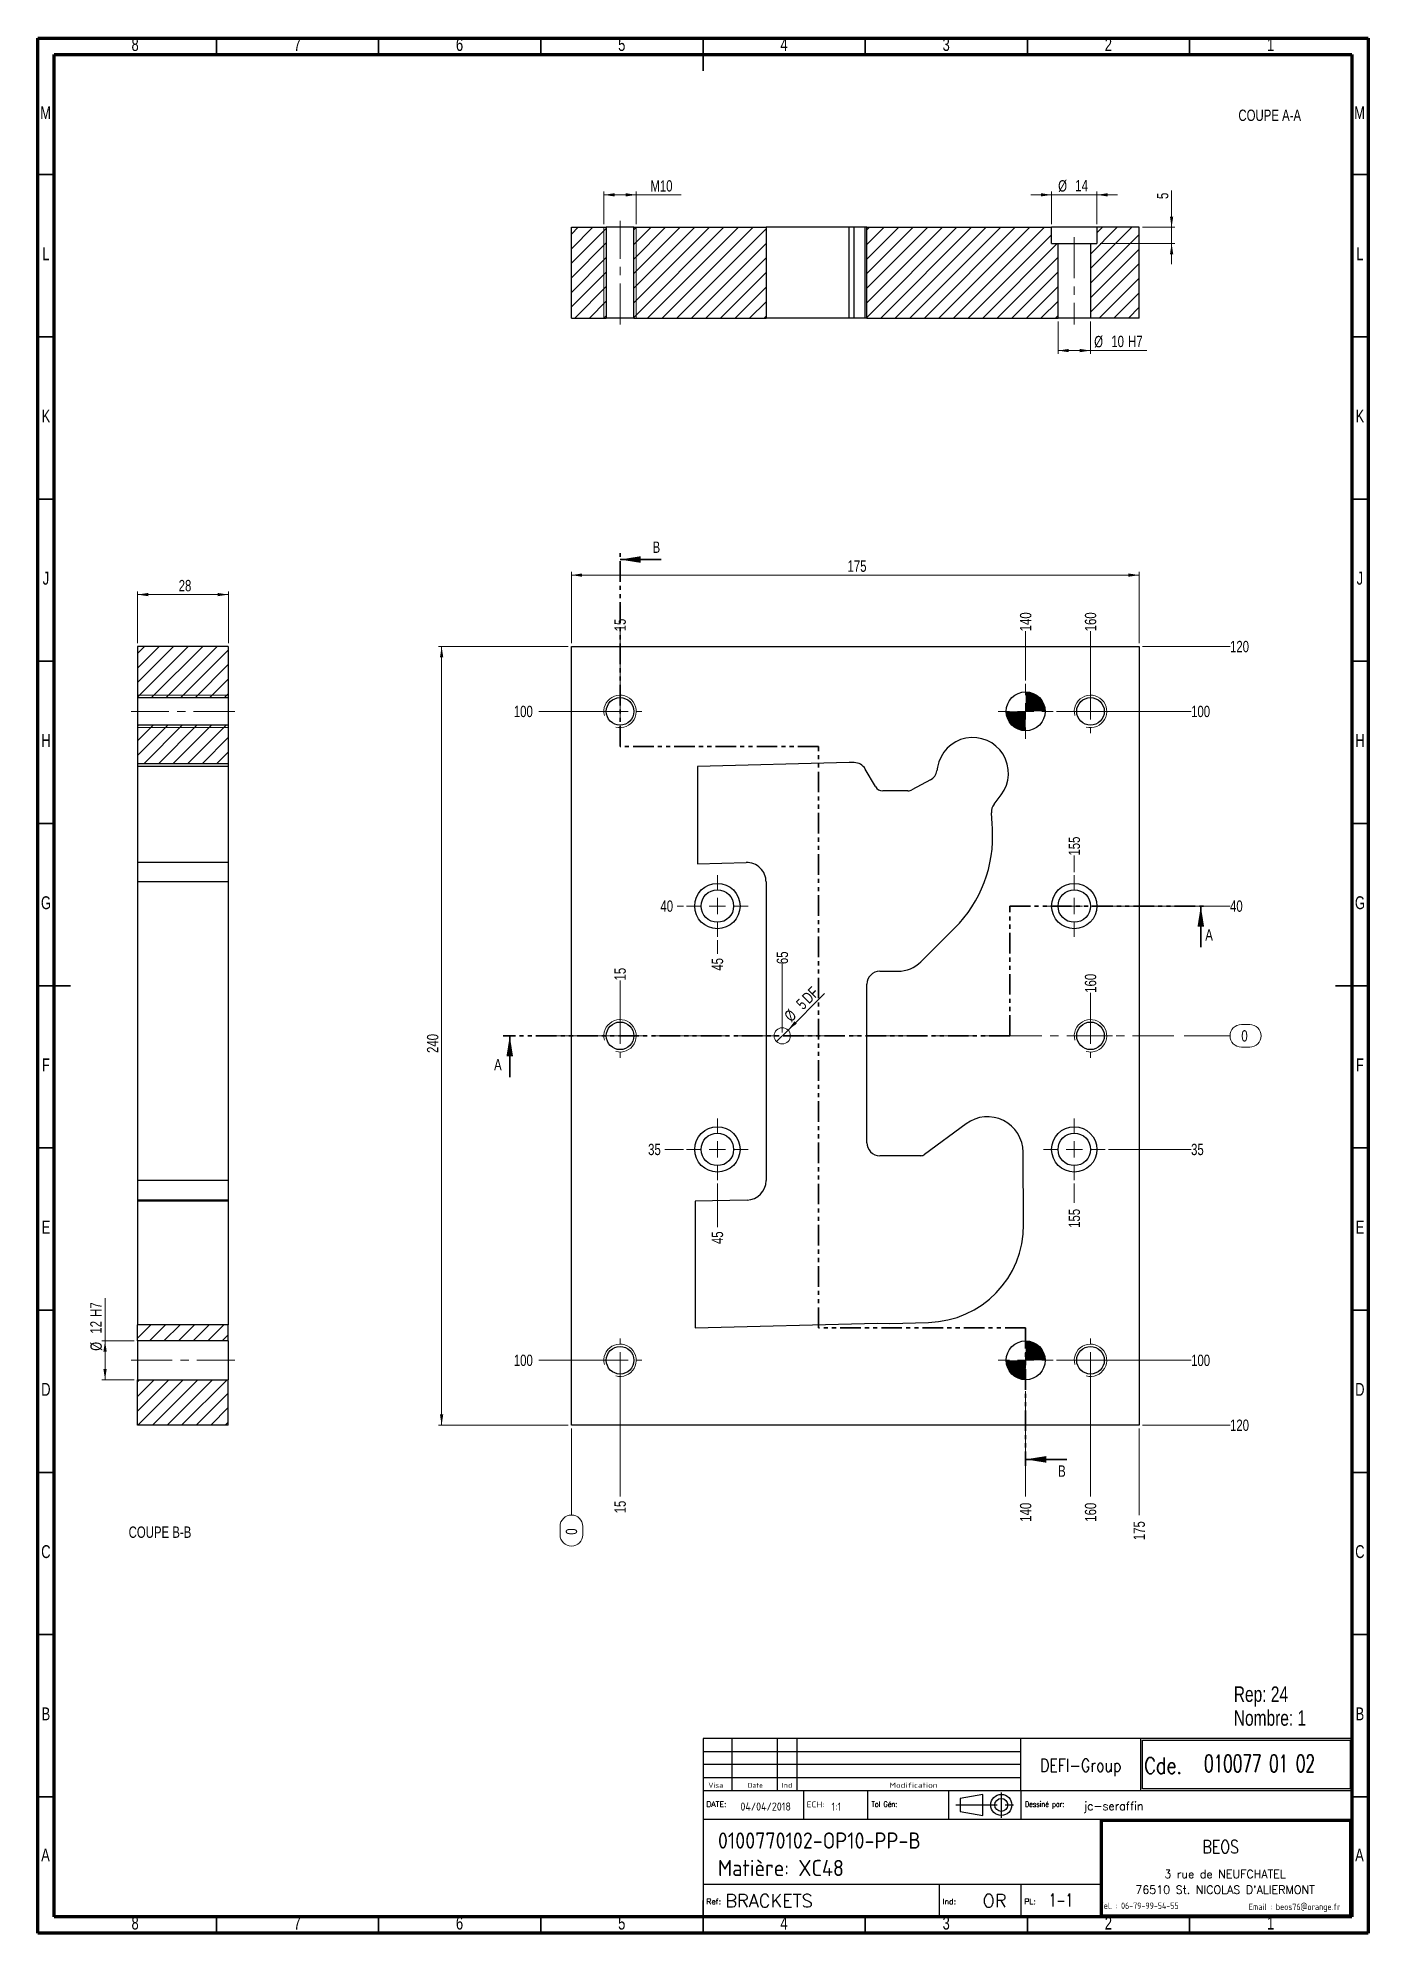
# Model space of a CAD drawing. Header units: millimetres. Extents: x 5 to 415, y 5 to 589.
import ezdxf

# ---------------------------------------------------------------- set-up
doc = ezdxf.new("R2010")
doc.units = ezdxf.units.MM
doc.linetypes.add('CENTERX2', pattern=[20.32, 12.7, -2.54, 2.54, -2.54])
doc.linetypes.add('PHANTOM', pattern=[12.7, 6.35, -1.27, 1.27, -1.27, 1.27, -1.27])
doc.layers.add('DIMENSIONS', color=176, linetype='Continuous')
doc.styles.add('SLDTEXTSTYLE0', font='TXT', dxfattribs={"width": 0.75})
doc.styles.add('SLDTEXTSTYLE1', font='ISOCP')
doc.styles.add('SLDTEXTSTYLE10', font='ISOCP', dxfattribs={"width": 1.147311})
doc.styles.add('SLDTEXTSTYLE11', font='ISOCP', dxfattribs={"width": 1.385904})
doc.styles.add('SLDTEXTSTYLE12', font='ISOCP', dxfattribs={"width": 1.246461})
doc.styles.add('SLDTEXTSTYLE13', font='ROMAND')
doc.styles.add('SLDTEXTSTYLE2', font='ROMANT', dxfattribs={"width": 0.8})
doc.styles.add('SLDTEXTSTYLE3', font='ISOCP', dxfattribs={"width": 0.8})
doc.styles.add('SLDTEXTSTYLE4', font='ROMANS', dxfattribs={"width": 0.8})
doc.styles.add('SLDTEXTSTYLE5', font='ROMANT')
doc.styles.add('SLDTEXTSTYLE6', font='ROMANS')
doc.styles.add('SLDTEXTSTYLE7', font='ROMANT', dxfattribs={"width": 0.65})
doc.styles.add('SLDTEXTSTYLE8', font='ISOCP', dxfattribs={"width": 1.446157})
doc.styles.add('SLDTEXTSTYLE9', font='ISOCP', dxfattribs={"width": 1.294402})
doc.dimstyles.new('SLDDIMSTYLE0', dxfattribs={"dimtxt": 3.5, "dimasz": 3.302, "dimexe": 0, "dimexo": 0.0625, "dimgap": 0.875, "dimtad": 1, "dimrnd": 1e-09, "dimzin": 12, "dimdsep": 46, "dimtxsty": 'SLDTEXTSTYLE0', "dimblk1": 'NONE', "dimsah": 1, "dimcen": 0, "dimadec": 0, "dimazin": 3, "dimtfac": 1, "dimtmove": 0, "dimatfit": 3, "dimldrblk": 'NONE', "dimfxl": 1, "dimfrac": 2, "dimtolj": 1, "dimtzin": 12, "dimarcsym": 0})
doc.dimstyles.new('SLDDIMSTYLE1', dxfattribs={"dimtxt": 3.5, "dimasz": 3.302, "dimexe": 0, "dimexo": 0.0625, "dimgap": 0.875, "dimtad": 0, "dimtih": 1, "dimtoh": 1, "dimdec": 0, "dimrnd": 1e-09, "dimdsep": 46, "dimtxsty": 'SLDTEXTSTYLE0', "dimblk1": 'NONE', "dimblk2": 'NONE', "dimsah": 1, "dimcen": 0.09, "dimadec": 0, "dimazin": 2, "dimtfac": 1, "dimtdec": 0, "dimtofl": 0, "dimtmove": 0, "dimatfit": 3, "dimldrblk": 'NONE', "dimfxl": 1, "dimfrac": 2, "dimtolj": 1, "dimtzin": 12, "dimarcsym": 0})
doc.dimstyles.new('SLDDIMSTYLE2', dxfattribs={"dimtxt": 3.5, "dimasz": 3.302, "dimexe": 0, "dimexo": 0.0625, "dimgap": 0.875, "dimtad": 0, "dimtih": 1, "dimtoh": 1, "dimrnd": 1e-09, "dimzin": 12, "dimdsep": 46, "dimtxsty": 'SLDTEXTSTYLE0', "dimblk1": 'NONE', "dimblk2": 'NONE', "dimsah": 1, "dimcen": 0.09, "dimadec": 0, "dimazin": 3, "dimtfac": 1, "dimtofl": 0, "dimtmove": 0, "dimatfit": 3, "dimldrblk": 'NONE', "dimfxl": 1, "dimfrac": 2, "dimtolj": 1, "dimtzin": 12, "dimarcsym": 0})
doc.dimstyles.new('SLDDIMSTYLE3', dxfattribs={"dimtxt": 3.5, "dimasz": 3.302, "dimexe": 0, "dimexo": 0.0625, "dimgap": 0.875, "dimtad": 1, "dimrnd": 1e-09, "dimzin": 12, "dimdsep": 46, "dimtxsty": 'SLDTEXTSTYLE0', "dimsah": 1, "dimcen": 0.09, "dimadec": 0, "dimazin": 3, "dimtfac": 1, "dimtofl": 0, "dimtmove": 0, "dimatfit": 3, "dimfxl": 1, "dimfrac": 2, "dimtolj": 1, "dimtzin": 12, "dimarcsym": 0})
doc.dimstyles.new('SLDDIMSTYLE4', dxfattribs={"dimtxt": 3.5, "dimasz": 3.302, "dimexe": 0, "dimexo": 0.0625, "dimgap": 0.875, "dimtad": 1, "dimrnd": 1e-09, "dimzin": 12, "dimdsep": 46, "dimtxsty": 'SLDTEXTSTYLE0', "dimsah": 1, "dimcen": 0.09, "dimadec": 0, "dimazin": 3, "dimtfac": 1, "dimtmove": 0, "dimatfit": 0, "dimfxl": 1, "dimfrac": 2, "dimtolj": 1, "dimtzin": 12, "dimarcsym": 0})

msp = doc.modelspace()

# ---------------------------------------------------------------- texts
at = {"color": 7, "linetype": 'Continuous', "lineweight": 0, "attachment_point": 2, "style": 'SLDTEXTSTYLE0'}
for s, insert, char_height in [('8', (34.96, 589.06), 3.969), ('7', (84.96, 589.06), 3.969), ('6', (134.96, 589.06), 3.969), ('5', (184.96, 589.06), 3.969), ('4', (234.96, 589.06), 3.969), ('3', (284.96, 589.06), 3.969), ('2', (334.96, 589.06), 3.969), ('1', (384.96, 589.06), 3.969), ('M', (7.362, 568.06), 3.969), ('COUPE A-A', (384.686, 567.014), 3.5), ('M', (412.362, 568.06), 3.969), ('L', (7.455, 524.56), 3.969), ('L', (412.455, 524.56), 3.969), ('K', (7.489, 474.56), 3.969), ('K', (412.489, 474.56), 3.969), ('J', (7.465, 424.56), 3.969), ('J', (412.465, 424.56), 3.969), ('H', (7.49, 374.56), 3.969), ('H', (412.49, 374.56), 3.969), ('G', (7.487, 324.56), 3.969), ('G', (412.487, 324.56), 3.969), ('F', (7.458, 274.56), 3.969), ('F', (412.458, 274.56), 3.969), ('E', (7.508, 224.56), 3.969), ('E', (412.508, 224.56), 3.969), ('D', (7.453, 174.56), 3.969), ('D', (412.453, 174.56), 3.969), ('COUPE B-B', (42.623, 130.322), 3.5), ('C', (7.459, 124.56), 3.969), ('C', (412.459, 124.56), 3.969), ('B', (7.471, 74.56), 3.969), ('B', (412.471, 74.56), 3.969), ('A', (7.34, 31.06), 3.969), ('A', (412.34, 31.06), 3.969), ('8', (34.96, 10.06), 3.969), ('7', (84.96, 10.06), 3.969), ('6', (134.96, 10.06), 3.969), ('5', (184.96, 10.06), 3.969), ('4', (234.96, 10.06), 3.969), ('3', (284.96, 10.06), 3.969), ('2', (334.96, 10.06), 3.969), ('1', (384.96, 10.06), 3.969)]:
    msp.add_mtext(s, dxfattribs=dict(at, insert=insert, char_height=char_height))
at = {"color": 7, "linetype": 'Continuous', "char_height": 3.5, "attachment_point": 1, "style": 'SLDTEXTSTYLE0'}
for s, insert in [('B', (194.462, 433.897)), ('A', (364.815, 314.397)), ('A', (145.609, 274.397)), ('B', (319.462, 149.152))]:
    msp.add_mtext(s, dxfattribs=dict(at, insert=insert))
at = {"layer": 'DIMENSIONS'}
for s, insert, char_height, attachment_point, style in [('DEFI-Group', (326.42, 58.701), 4, 2, 'SLDTEXTSTYLE2'), ('Cde.', (346, 59.126), 5, 1, 'SLDTEXTSTYLE2'), ('010077 01 02', (364.442, 59.94), 5.29167, 1, 'SLDTEXTSTYLE7'), ('Visa', (211.655, 51.348), 1.5671, 1, 'SLDTEXTSTYLE12'), ('Date', (223.824, 51.283), 1.4924, 1, 'SLDTEXTSTYLE10'), ('Ind', (234.254, 51.283), 1.4924, 1, 'SLDTEXTSTYLE11'), ('Modification', (267.489, 51.348), 1.56705, 1, 'SLDTEXTSTYLE8'), ('DATE:', (211.034, 45.598), 1.7277, 1, 'SLDTEXTSTYLE6'), ('04/04/2018', (221.533, 45.253), 2.5, 1, 'SLDTEXTSTYLE1'), ('ECH:', (241.911, 45.56), 1.8141, 1, 'SLDTEXTSTYLE9'), ('1:1', (249.62, 45.24), 2.5, 1, 'SLDTEXTSTYLE1'), ('Tol Gén:', (261.952, 45.598), 1.7277, 1, 'SLDTEXTSTYLE4'), ('Dessiné par:', (309.221, 45.598), 1.72768, 1, 'SLDTEXTSTYLE4'), ('jc-seraffin', (327.355, 45.42), 2.5, 1, 'SLDTEXTSTYLE5'), ('0100770102-OP10-PP-B', (214.603, 36.024), 5, 1, 'SLDTEXTSTYLE1'), ('BEOS', (369.571, 33.595), 4, 2, 'SLDTEXTSTYLE2'), ('Matière: XC48', (214.603, 27.564), 5, 1, 'SLDTEXTSTYLE1'), ('3 rue de NEUFCHATEL', (370.909, 24.448), 2.5, 2, 'SLDTEXTSTYLE13'), ("76510 St. NICOLAS D'ALIERMONT", (370.903, 19.623), 2.5, 2, 'SLDTEXTSTYLE13'), ('Ref:', (211.034, 15.598), 1.7277, 1, 'SLDTEXTSTYLE6'), ('BRACKETS', (216.904, 16.951), 4, 1, 'SLDTEXTSTYLE5'), ('Ind:', (283.826, 15.598), 1.7277, 1, 'SLDTEXTSTYLE6'), ('OR', (296.194, 16.951), 4, 1, 'SLDTEXTSTYLE5'), ('PL:', (309.034, 15.598), 1.7277, 1, 'SLDTEXTSTYLE6'), ('1-1', (316.651, 17.173), 4, 1, 'SLDTEXTSTYLE7'), ('Tel. : 06-79-99-54-55', (344.36, 14.429), 2, 2, 'SLDTEXTSTYLE3'), ('Email : beos76@orange.fr', (392.372, 14.097), 2, 2, 'SLDTEXTSTYLE3')]:
    msp.add_mtext(s, dxfattribs=dict(at, insert=insert, char_height=char_height, attachment_point=attachment_point, style=style))

# ---------------------------------------------------------------- blocks, each defined once
blk = doc.blocks.new('SW_NOTE_0')
at = {"color": 0, "linetype": 'Continuous', "lineweight": 0, "char_height": 4.763, "attachment_point": 1, "style": 'SLDTEXTSTYLE0'}
for s, insert in [('Rep: 24', (0, 6.14)), ('Nombre: 1', (0, -1.21))]:
    blk.add_mtext(s, dxfattribs=dict(at, insert=insert))
blk = doc.blocks.new('_D')
at = {"color": 7, "linetype": 'Continuous', "lineweight": 18}
for q in [(247.45, 294.56), (232.67, 279.78)]:
    blk.add_line((236.2, 283.31), q, dxfattribs=at)
blk.add_solid([(236.2, 283.31), (238.9, 285.29), (238.18, 286.01)], dxfattribs=at)
at = {"color": 7, "linetype": 'Continuous', "lineweight": 18, "char_height": 3.5, "attachment_point": 1, "rotation": 45, "style": 'SLDTEXTSTYLE0'}
for s, insert in [('5', (238.39, 291.85)), ('DF', (240.22, 293.68)), ('%%c', (234.7, 288.08))]:
    blk.add_mtext(s, dxfattribs=dict(at, insert=insert))
blk = doc.blocks.new('_None')
blk = doc.blocks.new('_D_1')
at = {"color": 7, "linetype": 'Continuous', "lineweight": 18}
for p, q in [((358.32, 281.54), (372.44, 281.54)), ((375.93, 285.03), (378.51, 285.03)), ((378.51, 278.05), (375.93, 278.05))]:
    blk.add_line(p, q, dxfattribs=at)
for centre, start, end in [((375.93, 281.54), 90, 270), ((378.51, 281.54), 270, 90)]:
    blk.add_arc(centre, 3.49, start, end, dxfattribs=at)
at = {"color": 7, "linetype": 'Continuous', "lineweight": 18, "insert": (375.93, 283.28), "char_height": 3.5, "attachment_point": 1, "style": 'SLDTEXTSTYLE0'}
blk.add_mtext('0', dxfattribs=at)
blk = doc.blocks.new('_D_2')
at = {"color": 7, "linetype": 'Continuous', "lineweight": 18}
blk.add_line((334.94, 246.54), (360.44, 246.54), dxfattribs=at)
at = {"color": 7, "linetype": 'Continuous', "lineweight": 18, "insert": (360.44, 248.28), "char_height": 3.5, "attachment_point": 1, "style": 'SLDTEXTSTYLE0'}
blk.add_mtext('35', dxfattribs=at)
blk = doc.blocks.new('_D_3')
at = {"color": 7, "linetype": 'Continuous', "lineweight": 18}
blk.add_line((203.94, 246.54), (198.26, 246.54), dxfattribs=at)
at = {"color": 7, "linetype": 'Continuous', "lineweight": 18, "insert": (193.08, 248.28), "char_height": 3.5, "attachment_point": 1, "style": 'SLDTEXTSTYLE0'}
blk.add_mtext('35', dxfattribs=at)
blk = doc.blocks.new('_D_4')
at = {"color": 7, "linetype": 'Continuous', "lineweight": 18}
blk.add_line((318.94, 181.54), (360.44, 181.54), dxfattribs=at)
at = {"color": 7, "linetype": 'Continuous', "lineweight": 18, "insert": (360.44, 183.28), "char_height": 3.5, "attachment_point": 1, "style": 'SLDTEXTSTYLE0'}
blk.add_mtext('100', dxfattribs=at)
blk = doc.blocks.new('_D_5')
at = {"color": 7, "linetype": 'Continuous', "lineweight": 18}
blk.add_line((183.44, 181.54), (159.44, 181.54), dxfattribs=at)
at = {"color": 7, "linetype": 'Continuous', "lineweight": 18, "insert": (151.68, 183.28), "char_height": 3.5, "attachment_point": 1, "style": 'SLDTEXTSTYLE0'}
blk.add_mtext('100', dxfattribs=at)
blk = doc.blocks.new('_D_6')
at = {"color": 7, "linetype": 'Continuous', "lineweight": 18}
blk.add_line((345.44, 161.54), (372.44, 161.54), dxfattribs=at)
at = {"color": 7, "linetype": 'Continuous', "lineweight": 18, "insert": (372.44, 163.28), "char_height": 3.5, "attachment_point": 1, "style": 'SLDTEXTSTYLE0'}
blk.add_mtext('120', dxfattribs=at)
blk = doc.blocks.new('_D_7')
at = {"color": 7, "linetype": 'Continuous', "lineweight": 18}
blk.add_line((203.94, 321.54), (202.04, 321.54), dxfattribs=at)
at = {"color": 7, "linetype": 'Continuous', "lineweight": 18, "insert": (196.87, 323.28), "char_height": 3.5, "attachment_point": 1, "style": 'SLDTEXTSTYLE0'}
blk.add_mtext('40', dxfattribs=at)
blk = doc.blocks.new('_D_8')
at = {"color": 7, "linetype": 'Continuous', "lineweight": 18}
blk.add_line((334.94, 321.54), (372.44, 321.54), dxfattribs=at)
at = {"color": 7, "linetype": 'Continuous', "lineweight": 18, "insert": (372.44, 323.28), "char_height": 3.5, "attachment_point": 1, "style": 'SLDTEXTSTYLE0'}
blk.add_mtext('40', dxfattribs=at)
blk = doc.blocks.new('_D_9')
at = {"color": 7, "linetype": 'Continuous', "lineweight": 18}
blk.add_line((183.44, 381.54), (159.44, 381.54), dxfattribs=at)
at = {"color": 7, "linetype": 'Continuous', "lineweight": 18, "insert": (151.68, 383.28), "char_height": 3.5, "attachment_point": 1, "style": 'SLDTEXTSTYLE0'}
blk.add_mtext('100', dxfattribs=at)
blk = doc.blocks.new('_D_10')
at = {"color": 7, "linetype": 'Continuous', "lineweight": 18}
blk.add_line((318.94, 381.54), (360.44, 381.54), dxfattribs=at)
at = {"color": 7, "linetype": 'Continuous', "lineweight": 18, "insert": (360.44, 383.28), "char_height": 3.5, "attachment_point": 1, "style": 'SLDTEXTSTYLE0'}
blk.add_mtext('100', dxfattribs=at)
blk = doc.blocks.new('_D_11')
at = {"color": 7, "linetype": 'Continuous', "lineweight": 18}
blk.add_line((345.44, 401.54), (372.44, 401.54), dxfattribs=at)
at = {"color": 7, "linetype": 'Continuous', "lineweight": 18, "insert": (372.44, 403.28), "char_height": 3.5, "attachment_point": 1, "style": 'SLDTEXTSTYLE0'}
blk.add_mtext('120', dxfattribs=at)
blk = doc.blocks.new('_D_12')
at = {"color": 7, "linetype": 'Continuous', "lineweight": 18}
for p, q in [((169.44, 160.54), (169.44, 133.85)), ((165.95, 127.78), (165.95, 130.36)), ((172.93, 130.36), (172.93, 127.78))]:
    blk.add_line(p, q, dxfattribs=at)
for centre, start, end in [((169.44, 130.36), 0, 180), ((169.44, 127.78), 180, 0)]:
    blk.add_arc(centre, 3.49, start, end, dxfattribs=at)
at = {"color": 7, "linetype": 'Continuous', "lineweight": 18, "insert": (167.7, 127.78), "char_height": 3.5, "attachment_point": 1, "rotation": 90, "style": 'SLDTEXTSTYLE0'}
blk.add_mtext('0', dxfattribs=at)
blk = doc.blocks.new('_D_13')
at = {"color": 7, "linetype": 'Continuous', "lineweight": 18}
blk.add_line((184.44, 180.54), (184.44, 139.54), dxfattribs=at)
at = {"color": 7, "linetype": 'Continuous', "lineweight": 18, "insert": (182.7, 134.37), "char_height": 3.5, "attachment_point": 1, "rotation": 90, "style": 'SLDTEXTSTYLE0'}
blk.add_mtext('15', dxfattribs=at)
blk = doc.blocks.new('_D_14')
at = {"color": 7, "linetype": 'Continuous', "lineweight": 18}
blk.add_line((184.44, 282.54), (184.44, 298.6), dxfattribs=at)
at = {"color": 7, "linetype": 'Continuous', "lineweight": 18, "insert": (182.7, 298.6), "char_height": 3.5, "attachment_point": 1, "rotation": 90, "style": 'SLDTEXTSTYLE0'}
blk.add_mtext('15', dxfattribs=at)
blk = doc.blocks.new('_D_15')
at = {"color": 7, "linetype": 'Continuous', "lineweight": 18}
blk.add_line((184.44, 382.54), (184.44, 406.22), dxfattribs=at)
at = {"color": 7, "linetype": 'Continuous', "lineweight": 18, "insert": (182.7, 406.22), "char_height": 3.5, "attachment_point": 1, "rotation": 90, "style": 'SLDTEXTSTYLE0'}
blk.add_mtext('15', dxfattribs=at)
blk = doc.blocks.new('_D_16')
at = {"color": 7, "linetype": 'Continuous', "lineweight": 18}
blk.add_line((214.44, 236.04), (214.44, 222.54), dxfattribs=at)
at = {"color": 7, "linetype": 'Continuous', "lineweight": 18, "insert": (212.7, 217.36), "char_height": 3.5, "attachment_point": 1, "rotation": 90, "style": 'SLDTEXTSTYLE0'}
blk.add_mtext('45', dxfattribs=at)
blk = doc.blocks.new('_D_17')
at = {"color": 7, "linetype": 'Continuous', "lineweight": 18}
blk.add_line((214.44, 311.04), (214.44, 306.8), dxfattribs=at)
at = {"color": 7, "linetype": 'Continuous', "lineweight": 18, "insert": (212.7, 301.63), "char_height": 3.5, "attachment_point": 1, "rotation": 90, "style": 'SLDTEXTSTYLE0'}
blk.add_mtext('45', dxfattribs=at)
blk = doc.blocks.new('_D_18')
at = {"color": 7, "linetype": 'Continuous', "lineweight": 18}
blk.add_line((234.44, 282.54), (234.44, 303.65), dxfattribs=at)
at = {"color": 7, "linetype": 'Continuous', "lineweight": 18, "insert": (232.7, 303.65), "char_height": 3.5, "attachment_point": 1, "rotation": 90, "style": 'SLDTEXTSTYLE0'}
blk.add_mtext('65', dxfattribs=at)
blk = doc.blocks.new('_D_19')
at = {"color": 7, "linetype": 'Continuous', "lineweight": 18}
blk.add_line((309.44, 172.04), (309.44, 139.54), dxfattribs=at)
at = {"color": 7, "linetype": 'Continuous', "lineweight": 18, "insert": (307.7, 131.79), "char_height": 3.5, "attachment_point": 1, "rotation": 90, "style": 'SLDTEXTSTYLE0'}
blk.add_mtext('140', dxfattribs=at)
blk = doc.blocks.new('_D_20')
at = {"color": 7, "linetype": 'Continuous', "lineweight": 18}
blk.add_line((309.44, 391.04), (309.44, 406.22), dxfattribs=at)
at = {"color": 7, "linetype": 'Continuous', "lineweight": 18, "insert": (307.7, 406.22), "char_height": 3.5, "attachment_point": 1, "rotation": 90, "style": 'SLDTEXTSTYLE0'}
blk.add_mtext('140', dxfattribs=at)
blk = doc.blocks.new('_D_21')
at = {"color": 7, "linetype": 'Continuous', "lineweight": 18}
blk.add_line((324.44, 332.04), (324.44, 337.1), dxfattribs=at)
at = {"color": 7, "linetype": 'Continuous', "lineweight": 18, "insert": (322.7, 337.1), "char_height": 3.5, "attachment_point": 1, "rotation": 90, "style": 'SLDTEXTSTYLE0'}
blk.add_mtext('155', dxfattribs=at)
blk = doc.blocks.new('_D_22')
at = {"color": 7, "linetype": 'Continuous', "lineweight": 18}
blk.add_line((324.44, 236.04), (324.44, 230.11), dxfattribs=at)
at = {"color": 7, "linetype": 'Continuous', "lineweight": 18, "insert": (322.7, 222.35), "char_height": 3.5, "attachment_point": 1, "rotation": 90, "style": 'SLDTEXTSTYLE0'}
blk.add_mtext('155', dxfattribs=at)
blk = doc.blocks.new('_D_23')
at = {"color": 7, "linetype": 'Continuous', "lineweight": 18}
blk.add_line((329.44, 180.54), (329.44, 139.54), dxfattribs=at)
at = {"color": 7, "linetype": 'Continuous', "lineweight": 18, "insert": (327.7, 131.79), "char_height": 3.5, "attachment_point": 1, "rotation": 90, "style": 'SLDTEXTSTYLE0'}
blk.add_mtext('160', dxfattribs=at)
blk = doc.blocks.new('_D_24')
at = {"color": 7, "linetype": 'Continuous', "lineweight": 18}
blk.add_line((329.44, 382.54), (329.44, 406.22), dxfattribs=at)
at = {"color": 7, "linetype": 'Continuous', "lineweight": 18, "insert": (327.7, 406.22), "char_height": 3.5, "attachment_point": 1, "rotation": 90, "style": 'SLDTEXTSTYLE0'}
blk.add_mtext('160', dxfattribs=at)
blk = doc.blocks.new('_D_25')
at = {"color": 7, "linetype": 'Continuous', "lineweight": 18}
blk.add_line((329.44, 282.54), (329.44, 294.81), dxfattribs=at)
at = {"color": 7, "linetype": 'Continuous', "lineweight": 18, "insert": (327.7, 294.81), "char_height": 3.5, "attachment_point": 1, "rotation": 90, "style": 'SLDTEXTSTYLE0'}
blk.add_mtext('160', dxfattribs=at)
blk = doc.blocks.new('_D_26')
at = {"color": 7, "linetype": 'Continuous', "lineweight": 18}
blk.add_line((344.44, 160.54), (344.44, 133.85), dxfattribs=at)
at = {"color": 7, "linetype": 'Continuous', "lineweight": 18, "insert": (342.7, 126.09), "char_height": 3.5, "attachment_point": 1, "rotation": 90, "style": 'SLDTEXTSTYLE0'}
blk.add_mtext('175', dxfattribs=at)
blk = doc.blocks.new('_D_27')
at = {"color": 7, "linetype": 'Continuous', "lineweight": 18}
for p, q in [((169.44, 402.54), (169.44, 424.54)), ((169.44, 423.54), (344.44, 423.54)), ((344.44, 402.54), (344.44, 424.54))]:
    blk.add_line(p, q, dxfattribs=at)
for points in [[(169.44, 423.54), (172.74, 423.04), (172.74, 424.05)], [(344.44, 423.54), (341.13, 424.05), (341.13, 423.04)]]:
    blk.add_solid(points, dxfattribs=at)
at = {"color": 7, "linetype": 'Continuous', "lineweight": 18, "insert": (254.55, 428.06), "char_height": 3.5, "attachment_point": 1, "style": 'SLDTEXTSTYLE0'}
blk.add_mtext('175', dxfattribs=at)
blk = doc.blocks.new('_D_28')
at = {"color": 7, "linetype": 'Continuous', "lineweight": 18}
for p, q in [((168.44, 401.54), (128.44, 401.54)), ((129.44, 161.54), (129.44, 401.54)), ((168.44, 161.54), (128.44, 161.54))]:
    blk.add_line(p, q, dxfattribs=at)
for points in [[(129.44, 401.54), (128.93, 398.24), (129.94, 398.24)], [(129.44, 161.54), (129.94, 164.85), (128.93, 164.85)]]:
    blk.add_solid(points, dxfattribs=at)
at = {"color": 7, "linetype": 'Continuous', "lineweight": 18, "insert": (124.92, 276.26), "char_height": 3.5, "attachment_point": 1, "rotation": 90, "style": 'SLDTEXTSTYLE0'}
blk.add_mtext('240', dxfattribs=at)
blk = doc.blocks.new('SW_CENTERMARKSYMBOL_0')
at = {"color": 0, "linetype": 'Continuous', "lineweight": 0}
for p, q in [((0, 5), (0, 9.5)), ((-5, 0), (-9.5, 0)), ((0, 0), (-2.5, 0)), ((0, 0), (0, 2.5)), ((0, 0), (0, -2.5)), ((0, 0), (2.5, 0)), ((5, 0), (9.5, 0)), ((0, -5), (0, -9.5))]:
    blk.add_line(p, q, dxfattribs=at)
blk = doc.blocks.new('SW_CENTERMARKSYMBOL_1')
at = {"color": 0, "linetype": 'Continuous', "lineweight": 0}
for p, q in [((0, 5), (0, 9.5)), ((-5, 0), (-9.5, 0)), ((0, 0), (-2.5, 0)), ((0, 0), (0, 2.5)), ((0, 0), (0, -2.5)), ((0, 0), (2.5, 0)), ((5, 0), (9.5, 0)), ((0, -5), (0, -9.5))]:
    blk.add_line(p, q, dxfattribs=at)
blk = doc.blocks.new('SW_CENTERMARKSYMBOL_2')
at = {"color": 0, "linetype": 'Continuous', "lineweight": 0}
for p, q in [((0, 5), (0, 9.5)), ((-5, 0), (-9.5, 0)), ((0, 0), (-2.5, 0)), ((0, 0), (0, 2.5)), ((0, 0), (0, -2.5)), ((0, 0), (2.5, 0)), ((5, 0), (9.5, 0)), ((0, -5), (0, -9.5))]:
    blk.add_line(p, q, dxfattribs=at)
blk = doc.blocks.new('SW_CENTERMARKSYMBOL_3')
at = {"color": 0, "linetype": 'Continuous', "lineweight": 0}
for p, q in [((0, 5), (0, 9.5)), ((-5, 0), (-9.5, 0)), ((0, 0), (-2.5, 0)), ((0, 0), (0, 2.5)), ((0, 0), (0, -2.5)), ((0, 0), (2.5, 0)), ((5, 0), (9.5, 0)), ((0, -5), (0, -9.5))]:
    blk.add_line(p, q, dxfattribs=at)
blk = doc.blocks.new('SW_CENTERMARKSYMBOL_4')
at = {"color": 0, "linetype": 'Continuous', "lineweight": 0}
for p, q in [((0, 5), (0, 6.75)), ((-5, 0), (-6.75, 0)), ((0, 0), (-2.5, 0)), ((0, 0), (0, 2.5)), ((0, 0), (0, -2.5)), ((0, 0), (2.5, 0)), ((5, 0), (6.75, 0)), ((0, -5), (0, -6.75))]:
    blk.add_line(p, q, dxfattribs=at)
blk = doc.blocks.new('SW_CENTERMARKSYMBOL_5')
at = {"color": 0, "linetype": 'Continuous', "lineweight": 0}
for p, q in [((0, 5), (0, 6.75)), ((-5, 0), (-6.75, 0)), ((0, 0), (-2.5, 0)), ((0, 0), (0, 2.5)), ((0, 0), (0, -2.5)), ((0, 0), (2.5, 0)), ((5, 0), (6.75, 0)), ((0, -5), (0, -6.75))]:
    blk.add_line(p, q, dxfattribs=at)
blk = doc.blocks.new('SW_CENTERMARKSYMBOL_6')
at = {"color": 0, "linetype": 'Continuous', "lineweight": 0}
for p, q in [((0, 5), (0, 6.75)), ((-5, 0), (-6.75, 0)), ((0, 0), (-2.5, 0)), ((0, 0), (0, 2.5)), ((0, 0), (0, -2.5)), ((0, 0), (2.5, 0)), ((5, 0), (6.75, 0)), ((0, -5), (0, -6.75))]:
    blk.add_line(p, q, dxfattribs=at)
blk = doc.blocks.new('SW_CENTERMARKSYMBOL_7')
at = {"color": 0, "linetype": 'Continuous', "lineweight": 0}
for p, q in [((0, 5), (0, 6.75)), ((-5, 0), (-6.75, 0)), ((0, 0), (-2.5, 0)), ((0, 0), (0, 2.5)), ((0, 0), (0, -2.5)), ((0, 0), (2.5, 0)), ((5, 0), (6.75, 0)), ((0, -5), (0, -6.75))]:
    blk.add_line(p, q, dxfattribs=at)
blk = doc.blocks.new('SW_CENTERMARKSYMBOL_8')
at = {"color": 0, "linetype": 'Continuous', "lineweight": 0}
for p, q in [((0, 5), (0, 6.75)), ((-5, 0), (-6.75, 0)), ((0, 0), (-2.5, 0)), ((0, 0), (0, 2.5)), ((0, 0), (0, -2.5)), ((0, 0), (2.5, 0)), ((5, 0), (6.75, 0)), ((0, -5), (0, -6.75))]:
    blk.add_line(p, q, dxfattribs=at)
blk = doc.blocks.new('SW_CENTERMARKSYMBOL_9')
at = {"color": 0, "linetype": 'Continuous', "lineweight": 0}
for p, q in [((0, 5), (0, 6.75)), ((-5, 0), (-6.75, 0)), ((0, 0), (-2.5, 0)), ((0, 0), (0, 2.5)), ((0, 0), (0, -2.5)), ((0, 0), (2.5, 0)), ((5, 0), (6.75, 0)), ((0, -5), (0, -6.75))]:
    blk.add_line(p, q, dxfattribs=at)
blk = doc.blocks.new('SW_CENTERMARKSYMBOL_10')
at = {"color": 0, "linetype": 'Continuous', "lineweight": 0}
for p, q in [((0, 5), (0, 8.5)), ((-5, 0), (-8.5, 0)), ((0, 0), (-2.5, 0)), ((0, 0), (0, 2.5)), ((0, 0), (0, -2.5)), ((0, 0), (2.5, 0)), ((5, 0), (8.5, 0)), ((0, -5), (0, -8.5))]:
    blk.add_line(p, q, dxfattribs=at)
blk = doc.blocks.new('SW_CENTERMARKSYMBOL_11')
at = {"color": 0, "linetype": 'Continuous', "lineweight": 0}
for p, q in [((0, 5), (0, 8.5)), ((-5, 0), (-8.5, 0)), ((0, 0), (-2.5, 0)), ((0, 0), (0, 2.5)), ((0, 0), (0, -2.5)), ((0, 0), (2.5, 0)), ((5, 0), (8.5, 0)), ((0, -5), (0, -8.5))]:
    blk.add_line(p, q, dxfattribs=at)
blk = doc.blocks.new('SW_DOWELSYMBOL_0')
at = {"linetype": 'Continuous', "lineweight": 0}
h = blk.add_hatch(color=0, dxfattribs=at)
edge = h.paths.add_edge_path(flags=0)
edge.add_arc((0, 0), 6, 0, 90)
edge.add_line((0, 6), (0, 0))
edge.add_line((0, 0), (6, 0))
h = blk.add_hatch(color=0, dxfattribs=at)
edge = h.paths.add_edge_path(flags=0)
edge.add_arc((0, 0), 6, 180, 270)
edge.add_line((0, -6), (0, 0))
edge.add_line((0, 0), (-6, 0))
at = {"color": 0, "linetype": 'Continuous', "lineweight": 0}
blk.add_circle((0, 0), 6, dxfattribs=at)
blk = doc.blocks.new('SW_DOWELSYMBOL_1')
at = {"linetype": 'Continuous', "lineweight": 0}
h = blk.add_hatch(color=0, dxfattribs=at)
edge = h.paths.add_edge_path(flags=0)
edge.add_arc((0, 0), 6, 0, 90)
edge.add_line((0, 6), (0, 0))
edge.add_line((0, 0), (6, 0))
h = blk.add_hatch(color=0, dxfattribs=at)
edge = h.paths.add_edge_path(flags=0)
edge.add_arc((0, 0), 6, 180, 270)
edge.add_line((0, -6), (0, 0))
edge.add_line((0, 0), (-6, 0))
at = {"color": 0, "linetype": 'Continuous', "lineweight": 0}
blk.add_circle((0, 0), 6, dxfattribs=at)
blk = doc.blocks.new('_D_29')
at = {"color": 7, "linetype": 'Continuous', "lineweight": 18}
for p, q in [((179.44, 531.75), (179.44, 541.75)), ((189.44, 540.75), (179.44, 540.75)), ((189.44, 531.75), (189.44, 541.75)), ((189.44, 540.75), (203.24, 540.75))]:
    blk.add_line(p, q, dxfattribs=at)
for points in [[(179.44, 540.75), (182.74, 540.25), (182.74, 541.26)], [(189.44, 540.75), (186.13, 541.26), (186.13, 540.25)]]:
    blk.add_solid(points, dxfattribs=at)
at = {"color": 7, "linetype": 'Continuous', "lineweight": 18, "insert": (193.78, 545.26), "char_height": 3.5, "attachment_point": 1, "style": 'SLDTEXTSTYLE0'}
blk.add_mtext('M10', dxfattribs=at)
blk = doc.blocks.new('_D_30')
at = {"color": 7, "linetype": 'Continuous', "lineweight": 18}
for p, q in [((317.44, 540.75), (311.09, 540.75)), ((317.44, 531.75), (317.44, 541.75)), ((317.44, 540.75), (331.44, 540.75)), ((331.44, 531.75), (331.44, 541.75)), ((331.44, 540.75), (337.79, 540.75))]:
    blk.add_line(p, q, dxfattribs=at)
for points in [[(317.44, 540.75), (314.13, 541.26), (314.13, 540.25)], [(331.44, 540.75), (334.74, 540.25), (334.74, 541.26)]]:
    blk.add_solid(points, dxfattribs=at)
at = {"color": 7, "linetype": 'Continuous', "lineweight": 18, "char_height": 3.5, "attachment_point": 1, "style": 'SLDTEXTSTYLE0'}
for s, insert in [('%%c', (319.47, 545.26)), ('14', (324.75, 545.32))]:
    blk.add_mtext(s, dxfattribs=dict(at, insert=insert))
blk = doc.blocks.new('_D_31')
at = {"color": 7, "linetype": 'Continuous', "lineweight": 18}
for p, q in [((354.44, 530.75), (354.44, 542.05)), ((332.44, 525.75), (355.44, 525.75)), ((345.44, 530.75), (355.44, 530.75)), ((354.44, 530.75), (354.44, 525.75)), ((354.44, 525.75), (354.44, 519.4))]:
    blk.add_line(p, q, dxfattribs=at)
for points in [[(354.44, 530.75), (354.94, 534.06), (353.93, 534.06)], [(354.44, 525.75), (353.93, 522.45), (354.94, 522.45)]]:
    blk.add_solid(points, dxfattribs=at)
at = {"color": 7, "linetype": 'Continuous', "lineweight": 18, "insert": (349.92, 539.46), "char_height": 3.5, "attachment_point": 1, "rotation": 90, "style": 'SLDTEXTSTYLE0'}
blk.add_mtext('5', dxfattribs=at)
blk = doc.blocks.new('_D_32')
at = {"color": 7, "linetype": 'Continuous', "lineweight": 18}
for p, q in [((319.44, 501.75), (319.44, 491.75)), ((329.44, 501.75), (329.44, 491.75)), ((319.44, 492.75), (329.44, 492.75)), ((329.44, 492.75), (346.8, 492.75))]:
    blk.add_line(p, q, dxfattribs=at)
for points in [[(319.44, 492.75), (322.74, 492.25), (322.74, 493.26)], [(329.44, 492.75), (326.13, 493.26), (326.13, 492.25)]]:
    blk.add_solid(points, dxfattribs=at)
at = {"color": 7, "linetype": 'Continuous', "lineweight": 18, "char_height": 3.5, "attachment_point": 1, "style": 'SLDTEXTSTYLE0'}
for s, insert in [('%%c', (330.57, 497.26)), ('10', (335.85, 497.32)), ('H7', (341.02, 497.32))]:
    blk.add_mtext(s, dxfattribs=dict(at, insert=insert))
blk = doc.blocks.new('_D_33')
at = {"color": 7, "linetype": 'Continuous', "lineweight": 18}
for p, q in [((35.7, 402.54), (35.7, 418.54)), ((63.7, 417.54), (35.7, 417.54)), ((63.7, 402.54), (63.7, 418.54))]:
    blk.add_line(p, q, dxfattribs=at)
for points in [[(35.7, 417.54), (39, 417.04), (39, 418.05)], [(63.7, 417.54), (60.39, 418.05), (60.39, 417.04)]]:
    blk.add_solid(points, dxfattribs=at)
at = {"color": 7, "linetype": 'Continuous', "lineweight": 18, "insert": (48.39, 422.06), "char_height": 3.5, "attachment_point": 1, "style": 'SLDTEXTSTYLE0'}
blk.add_mtext('28', dxfattribs=at)
blk = doc.blocks.new('_D_34')
at = {"color": 7, "linetype": 'Continuous', "lineweight": 18}
for p, q in [((25.7, 187.54), (25.7, 200.71)), ((34.7, 187.54), (24.7, 187.54)), ((25.7, 187.54), (25.7, 175.54)), ((34.7, 175.54), (24.7, 175.54))]:
    blk.add_line(p, q, dxfattribs=at)
for points in [[(25.7, 187.54), (25.19, 184.24), (26.2, 184.24)], [(25.7, 175.54), (26.2, 178.85), (25.19, 178.85)]]:
    blk.add_solid(points, dxfattribs=at)
at = {"color": 7, "linetype": 'Continuous', "lineweight": 18, "char_height": 3.5, "attachment_point": 1, "rotation": 90, "style": 'SLDTEXTSTYLE0'}
for s, insert in [('H7', (21.13, 194.93)), ('12', (21.13, 189.76)), ('%%c', (21.18, 184.48))]:
    blk.add_mtext(s, dxfattribs=dict(at, insert=insert))

# ---------------------------------------------------------------- dimensions: what is measured, and where the dimension line sits
at = {"color": 7, "linetype": 'Continuous', "lineweight": 18}
for base, p1, p2, text, dimstyle, picture, middle in [((179.436, 540.753), (189.436, 530.753), (179.436, 530.753), 'M10', 'SLDDIMSTYLE3', '_D_29', (198.51, 540.753)), ((331.436, 540.753), (317.436, 530.753), (331.436, 530.753), '%%c<>', 'SLDDIMSTYLE4', '_D_30', (324.692, 540.753)), ((329.436, 492.753), (319.436, 502.753), (329.436, 502.753), '%%c<>H7', 'SLDDIMSTYLE3', '_D_32', (338.684, 492.753))]:
    dim = msp.add_linear_dim(base=base, p1=p1, p2=p2, text=text, dimstyle=dimstyle, dxfattribs=at)
    dim.commit()
    dim.dimension.update_dxf_attribs({"geometry": picture, "text_midpoint": middle, "dimtype": 160})
for base, p1, p2, dimstyle, picture, middle in [((354.436, 525.753), (344.436, 530.753), (331.436, 525.753), 'SLDDIMSTYLE4', '_D_31', (354.436, 540.753)), ((129.436, 401.544), (169.436, 161.544), (169.436, 401.544), 'SLDDIMSTYLE3', '_D_28', (129.436, 280.135))]:
    dim = msp.add_linear_dim(base=base, p1=p1, p2=p2, angle=90, dimstyle=dimstyle, dxfattribs=at)
    dim.commit()
    dim.dimension.update_dxf_attribs({"geometry": picture, "text_midpoint": middle, "dimtype": 160})
for base, p1, p2, picture, middle in [((344.436, 423.544), (169.436, 401.544), (344.436, 401.544), '_D_27', (258.434, 423.544)), ((35.695, 417.544), (63.695, 401.544), (35.695, 401.544), '_D_33', (50.975, 417.544))]:
    dim = msp.add_linear_dim(base=base, p1=p1, p2=p2, dimstyle='SLDDIMSTYLE3', dxfattribs=at)
    dim.commit()
    dim.dimension.update_dxf_attribs({"geometry": picture, "text_midpoint": middle, "dimtype": 160})
for feature_location, offset, dtype, origin, dimstyle, picture, middle in [((309.436, 390.044), (0, 16.173), 1, (169.436, 161.544), 'SLDDIMSTYLE2', '_D_20', (309.436, 410.095)), ((329.436, 381.544), (0, 24.673), 1, (169.436, 161.544), 'SLDDIMSTYLE2', '_D_24', (329.436, 410.095)), ((184.436, 381.544), (0, 24.673), 1, (169.436, 161.544), 'SLDDIMSTYLE2', '_D_15', (184.436, 408.802)), ((344.436, 401.544), (28, 0), 0, (357.321, 281.544), 'SLDDIMSTYLE2', '_D_11', (376.315, 401.544)), ((184.436, 381.544), (-25, 0), 0, (357.321, 281.544), 'SLDDIMSTYLE2', '_D_9', (155.557, 381.544)), ((317.936, 381.544), (42.5, 0), 0, (357.321, 281.544), 'SLDDIMSTYLE2', '_D_10', (364.315, 381.544)), ((324.436, 331.044), (0, 6.056), 1, (169.436, 161.544), 'SLDDIMSTYLE2', '_D_21', (324.436, 340.979)), ((204.936, 321.544), (-2.893, 0), 0, (357.321, 281.544), 'SLDDIMSTYLE2', '_D_7', (199.457, 321.544)), ((333.936, 321.544), (38.5, 0), 0, (357.321, 281.544), 'SLDDIMSTYLE2', '_D_8', (375.022, 321.544)), ((214.436, 312.044), (0, -5.242), 1, (169.436, 161.544), 'SLDDIMSTYLE2', '_D_17', (214.436, 304.216)), ((234.436, 281.544), (0, 22.102), 1, (169.436, 161.544), 'SLDDIMSTYLE2', '_D_18', (234.436, 306.232)), ((184.436, 281.544), (0, 17.053), 1, (169.436, 161.544), 'SLDDIMSTYLE2', '_D_14', (184.436, 301.182)), ((329.436, 281.544), (0, 13.266), 1, (169.436, 161.544), 'SLDDIMSTYLE2', '_D_25', (329.436, 298.688)), ((184.436, 181.544), (-25, 0), 0, (357.321, 281.544), 'SLDDIMSTYLE2', '_D_5', (155.557, 181.544)), ((204.936, 246.544), (-6.68, 0), 0, (357.321, 281.544), 'SLDDIMSTYLE2', '_D_3', (195.67, 246.544)), ((317.936, 181.544), (42.5, 0), 0, (357.321, 281.544), 'SLDDIMSTYLE2', '_D_4', (364.315, 181.544)), ((333.936, 246.544), (26.5, 0), 0, (357.321, 281.544), 'SLDDIMSTYLE2', '_D_2', (363.022, 246.544)), ((344.436, 161.544), (28, 0), 0, (357.321, 281.544), 'SLDDIMSTYLE2', '_D_6', (376.315, 161.544)), ((357.321344292, 281.543585923), (15.114662324, 0), 0, (357.321344292, 281.543585923), 'SLDDIMSTYLE1', '_D_1', (377.21812452, 281.543585923)), ((214.436, 237.044), (0, -14.507), 1, (169.436, 161.544), 'SLDDIMSTYLE2', '_D_16', (214.436, 219.951)), ((324.436, 237.044), (0, -6.932), 1, (169.436, 161.544), 'SLDDIMSTYLE2', '_D_22', (324.436, 226.232)), ((184.436, 181.544), (0, -42), 1, (169.436, 161.544), 'SLDDIMSTYLE2', '_D_13', (184.436, 136.957)), ((329.436, 181.544), (0, -42), 1, (169.436, 161.544), 'SLDDIMSTYLE2', '_D_23', (329.436, 135.664)), ((309.436, 173.044), (0, -33.5), 1, (169.436, 161.544), 'SLDDIMSTYLE2', '_D_19', (309.436, 135.664)), ((169.436006617, 161.543585923), (0, -27.690580398), 1, (169.436006617, 161.543585923), 'SLDDIMSTYLE1', '_D_12', (169.436006617, 129.070887621)), ((344.436, 161.544), (0, -27.691), 1, (169.436, 161.544), 'SLDDIMSTYLE2', '_D_26', (344.436, 129.974))]:
    dim = msp.add_ordinate_dim(feature_location=feature_location, offset=offset, dtype=dtype, origin=origin, dimstyle=dimstyle, dxfattribs=at)
    dim.commit()
    dim.dimension.update_dxf_attribs({"geometry": picture, "text_midpoint": middle})
dim = msp.add_diameter_dim_2p(p1=(232.668, 279.776), p2=(236.204, 283.311), text='<>DF', dimstyle='SLDDIMSTYLE0', dxfattribs=at)
dim.commit()
dim.dimension.update_dxf_attribs({"geometry": '_D', "text_midpoint": (242.865, 289.973), "dimtype": 163})
dim = msp.add_linear_dim(base=(25.695, 175.544), p1=(35.695, 187.544), p2=(35.695, 175.544), angle=90, text='%%c<>H7', dimstyle='SLDDIMSTYLE3', dxfattribs=at)
dim.commit()
dim.dimension.update_dxf_attribs({"geometry": '_D_34', "text_midpoint": (25.695, 192.597), "dimtype": 160})

# ---------------------------------------------------------------- hatches: boundary and pattern name
at = {"linetype": 'Continuous', "lineweight": 18}
h = msp.add_hatch(dxfattribs=at)
h.set_pattern_fill('ANSI31', style=0)
h.paths.add_polyline_path([(169.436, 530.753), (169.436, 502.753), (180.186, 502.753), (180.186, 530.753)], flags=0)
h = msp.add_hatch(dxfattribs=at)
h.set_pattern_fill('ANSI31', style=0)
h.paths.add_polyline_path([(229.436, 502.753), (229.436, 530.753), (188.686, 530.753), (188.686, 502.753)], flags=0)
h = msp.add_hatch(dxfattribs=at)
h.set_pattern_fill('ANSI31', style=0)
h.paths.add_polyline_path([(260.522, 530.753), (260.522, 502.753), (319.436, 502.753), (319.436, 525.753), (317.436, 525.753), (317.436, 530.753)], flags=0)
h = msp.add_hatch(dxfattribs=at)
h.set_pattern_fill('ANSI31', style=0)
h.paths.add_polyline_path([(329.436, 502.753), (344.436, 502.753), (344.436, 530.753), (331.436, 530.753), (331.436, 525.753), (329.436, 525.753)], flags=0)
h = msp.add_hatch(dxfattribs=at)
h.set_pattern_fill('ANSI31', style=0)
h.paths.add_polyline_path([(63.695, 385.794), (63.695, 401.544), (35.695, 401.544), (35.695, 385.794)], flags=0)
h = msp.add_hatch(dxfattribs=at)
h.set_pattern_fill('ANSI31', style=0)
h.paths.add_polyline_path([(63.695, 365.528), (63.695, 377.294), (35.695, 377.294), (35.695, 365.528)], flags=0)
h = msp.add_hatch(dxfattribs=at)
h.set_pattern_fill('ANSI31', style=0)
h.paths.add_polyline_path([(35.695, 187.544), (63.695, 187.544), (63.695, 192.485), (35.695, 192.485)], flags=0)
h = msp.add_hatch(dxfattribs=at)
h.set_pattern_fill('ANSI31', style=0)
h.paths.add_polyline_path([(35.695, 161.544), (63.695, 161.544), (63.695, 175.544), (35.695, 175.544)], flags=0)

# ---------------------------------------------------------------- linework, layer by layer
at = {"color": 7, "linetype": 'Continuous', "lineweight": 70}
for p, q in [((5, 5), (5, 589)), ((5, 589), (415, 589)), ((415, 589), (415, 5)), ((10, 10), (10, 584)), ((10, 584), (410, 584)), ((410, 584), (410, 10)), ((410, 10), (10, 10)), ((415, 5), (5, 5))]:
    msp.add_line(p, q, dxfattribs=at)
at = {"color": 7, "linetype": 'Continuous', "lineweight": 35}
for p, q in [((60, 584), (60, 589)), ((110, 584), (110, 589)), ((160, 584), (160, 589)), ((210, 589.001), (210, 578.999)), ((210, 584), (210, 589)), ((260, 584), (260, 589)), ((310, 584), (310, 589)), ((360, 584), (360, 589)), ((10, 547), (5, 547)), ((410, 547), (415, 547)), ((10, 497), (5, 497)), ((410, 497), (415, 497)), ((10, 447), (5, 447)), ((410, 447), (415, 447)), ((197.136, 428.344), (184.436, 428.344)), ((10, 397), (5, 397)), ((410, 397), (415, 397)), ((10, 347), (5, 347)), ((410, 347), (415, 347)), ((363.436, 308.844), (363.436, 321.544)), ((4.999, 297), (15.001, 297)), ((10, 297), (5, 297)), ((415.001, 297), (404.999, 297)), ((410, 297), (415, 297)), ((150.436, 268.844), (150.436, 281.544)), ((10, 247), (5, 247)), ((410, 247), (415, 247)), ((10, 197), (5, 197)), ((410, 197), (415, 197)), ((10, 147), (5, 147)), ((322.136, 151.002), (309.436, 151.002)), ((410, 147), (415, 147)), ((10, 97), (5, 97)), ((410, 97), (415, 97)), ((10, 47), (5, 47)), ((410, 47), (415, 47)), ((210, 4.999), (210, 15.001)), ((60, 10), (60, 5)), ((110, 10), (110, 5)), ((160, 10), (160, 5)), ((210, 10), (210, 5)), ((260, 10), (260, 5)), ((310, 10), (310, 5)), ((360, 10), (360, 5))]:
    msp.add_line(p, q, dxfattribs=at)
at = {"color": 7, "linetype": 'CENTERX2', "lineweight": 18}
for p, q in [((184.436, 500.753), (184.436, 532.753)), ((324.436, 527.753), (324.436, 500.753)), ((65.695, 381.544), (33.695, 381.544)), ((159.54, 281.544), (357.321, 281.544)), ((33.695, 181.544), (65.695, 181.544))]:
    msp.add_line(p, q, dxfattribs=at)
at = {"color": 7, "linetype": 'Continuous', "lineweight": 25}
for p, q in [((169.436, 530.753), (180.186, 530.753)), ((169.436, 502.753), (169.436, 530.753)), ((180.186, 530.753), (180.186, 502.753)), ((188.686, 530.753), (180.186, 530.753)), ((188.686, 502.753), (188.686, 530.753)), ((188.686, 530.753), (229.436, 530.753)), ((229.436, 530.753), (229.436, 502.753)), ((255.034, 530.753), (229.436, 530.753)), ((255.034, 502.753), (255.034, 530.753)), ((256.546, 530.753), (255.034, 530.753)), ((256.546, 502.753), (256.546, 530.753)), ((260.029, 530.753), (256.546, 530.753)), ((260.029, 502.753), (260.029, 530.753)), ((260.522, 530.753), (260.029, 530.753)), ((260.522, 530.753), (317.436, 530.753)), ((260.522, 502.753), (260.522, 530.753)), ((317.436, 525.753), (317.436, 530.753)), ((331.436, 530.753), (317.436, 530.753)), ((317.436, 525.753), (319.436, 525.753)), ((319.436, 502.753), (319.436, 525.753)), ((319.436, 525.753), (329.436, 525.753)), ((329.436, 525.753), (329.436, 502.753)), ((329.436, 525.753), (331.436, 525.753)), ((331.436, 530.753), (331.436, 525.753)), ((344.436, 530.753), (331.436, 530.753)), ((344.436, 502.753), (344.436, 530.753)), ((169.436, 502.753), (180.186, 502.753)), ((188.686, 502.753), (180.186, 502.753)), ((188.686, 502.753), (229.436, 502.753)), ((255.034, 502.753), (229.436, 502.753)), ((256.546, 502.753), (255.034, 502.753)), ((260.029, 502.753), (256.546, 502.753)), ((260.522, 502.753), (260.029, 502.753)), ((260.522, 502.753), (319.436, 502.753)), ((329.436, 502.753), (319.436, 502.753)), ((344.436, 502.753), (329.436, 502.753)), ((35.695, 401.544), (35.695, 385.794)), ((63.695, 401.544), (35.695, 401.544)), ((63.695, 401.544), (63.695, 385.794)), ((169.436, 161.544), (169.436, 401.544)), ((169.436, 401.544), (344.436, 401.544)), ((344.436, 401.544), (344.436, 161.544)), ((35.695, 385.794), (63.695, 385.794)), ((35.695, 385.794), (35.695, 377.294)), ((63.695, 385.794), (63.695, 377.294)), ((63.695, 377.294), (35.695, 377.294)), ((35.695, 377.294), (35.695, 365.528)), ((63.695, 377.294), (63.695, 365.528)), ((35.695, 365.528), (63.695, 365.528)), ((35.695, 365.528), (35.695, 364.604)), ((63.695, 364.604), (35.695, 364.604)), ((35.695, 364.604), (35.695, 334.971)), ((63.695, 365.528), (63.695, 364.604)), ((63.695, 364.604), (63.695, 334.971)), ((208.278, 364.604), (208.262, 334.597)), ((255.034, 365.761), (208.278, 364.604)), ((256.546, 365.761), (255.034, 365.761)), ((263.157, 358.342), (260.029, 363.761)), ((282.309, 364.379), (282.116, 363.268)), ((273.174, 357.044), (265.406, 357.044)), ((280.084, 360.438), (274.413, 357.358)), ((299.71, 352.952), (301.908, 355.846)), ((299.114, 346.88), (298.903, 350.286)), ((299.2, 345.474), (299.114, 346.88)), ((63.695, 334.971), (35.695, 334.971)), ((35.695, 334.971), (35.695, 328.971)), ((63.695, 334.971), (63.695, 328.971)), ((208.262, 334.597), (223.287, 334.969)), ((63.695, 328.971), (35.695, 328.971)), ((35.695, 328.971), (35.695, 236.944)), ((63.695, 328.971), (63.695, 236.944)), ((229.436, 328.971), (229.436, 236.944)), ((277.168, 304.366), (287.544, 314.73)), ((264.533, 301.443), (270.095, 301.44)), ((260.504, 248.61), (260.53, 297.445)), ((291.137, 254.464), (278.291, 244.998)), ((308.806, 223.417), (308.663, 245.679)), ((277.105, 244.608), (264.504, 244.608)), ((63.695, 236.944), (35.695, 236.944)), ((35.695, 236.944), (35.695, 230.946)), ((63.695, 236.944), (63.695, 230.946)), ((63.695, 230.946), (35.695, 230.946)), ((35.695, 230.946), (35.695, 230.55)), ((63.695, 230.55), (35.695, 230.55)), ((35.695, 230.55), (35.695, 192.485)), ((63.695, 230.946), (63.695, 230.55)), ((63.695, 230.55), (63.695, 192.485)), ((207.606, 230.55), (207.585, 191.544)), ((223.585, 230.946), (207.606, 230.55)), ((207.585, 191.544), (263.797, 192.935)), ((263.797, 192.935), (267.547, 192.933)), ((267.547, 192.933), (279.555, 193.233)), ((35.695, 187.544), (35.695, 192.485)), ((63.695, 192.485), (35.695, 192.485)), ((63.695, 187.544), (35.695, 187.544)), ((35.695, 187.544), (35.695, 175.544)), ((63.695, 187.544), (63.695, 192.485)), ((63.695, 187.544), (63.695, 175.544)), ((35.695, 175.544), (63.695, 175.544)), ((35.695, 161.544), (35.695, 175.544)), ((63.695, 161.544), (63.695, 175.544)), ((63.695, 161.544), (35.695, 161.544)), ((344.436, 161.544), (169.436, 161.544))]:
    msp.add_line(p, q, dxfattribs=at)
at = {"color": 7, "linetype": 'Continuous', "lineweight": 18}
for p, q in [((179.436, 530.753), (179.436, 502.753)), ((189.436, 530.753), (189.436, 502.753)), ((35.695, 386.544), (63.695, 386.544)), ((35.695, 376.544), (63.695, 376.544))]:
    msp.add_line(p, q, dxfattribs=at)
at = {"color": 7, "linetype": 'PHANTOM', "lineweight": 35}
for p, q in [((184.436, 370.708), (184.436, 430.344)), ((245.597, 370.708), (184.436, 370.708)), ((245.597, 191.513), (245.597, 370.708)), ((304.567, 281.544), (304.567, 321.544)), ((304.567, 321.544), (365.436, 321.544)), ((304.567, 281.544), (148.436, 281.544)), ((309.436, 191.513), (245.597, 191.513)), ((309.436, 191.513), (309.436, 149.002))]:
    msp.add_line(p, q, dxfattribs=at)
at = {"color": 7, "linetype": 'Continuous', "lineweight": 25}
for centre, radius in [((184.436, 381.544), 4.25), ((309.436, 381.544), 6), ((329.436, 381.544), 4.25), ((214.436, 321.544), 7), ((324.436, 321.544), 7), ((214.436, 321.544), 5), ((324.436, 321.544), 5), ((184.436, 281.544), 4.25), ((329.436, 281.544), 4.25), ((214.436, 246.544), 7), ((214.436, 246.544), 5), ((324.436, 246.544), 7), ((324.436, 246.544), 5), ((309.436, 181.544), 6), ((184.436, 181.544), 4.25), ((329.436, 181.544), 4.25)]:
    msp.add_circle(centre, radius, dxfattribs=at)
at = {"color": 7, "linetype": 'Continuous', "lineweight": 18}
msp.add_circle((234.436, 281.544), 2.5, dxfattribs=at)
for centre in [(184.436, 381.544), (329.436, 381.544), (184.436, 281.544), (329.436, 281.544), (184.436, 181.544), (329.436, 181.544)]:
    msp.add_arc(centre, 5, 255, 195, dxfattribs=at)
at = {"color": 7, "linetype": 'Continuous', "lineweight": 25}
for centre, radius, start, end in [((293.147, 362.498), 11, 322.791602, 170.151194), ((256.565, 361.761), 4, 30, 90.270749), ((278.175, 363.953), 4, 298.50302, 350.151194), ((265.406, 359.64), 2.596, 210, 270), ((273.174, 359.64), 2.596, 270, 298.50302), ((302.896, 350.533), 4, 142.791602, 183.53693), ((259.275, 343.03), 40, 314.969431, 3.503019), ((223.436, 328.971), 6, 0, 91.418395), ((270.101, 311.44), 10, 269.969431, 314.969431), ((264.53, 297.443), 4, 89.969431, 179.969431), ((297.663, 245.608), 11, 0.36878, 126.384704), ((264.504, 248.608), 4, 179.969431, 270), ((277.105, 246.608), 2, 270, 306.384704), ((223.436, 236.944), 6, 271.418395, 0), ((278.806, 223.224), 30, 271.429569, 0.36878)]:
    msp.add_arc(centre, radius, start, end, dxfattribs=at)
at = {"color": 7, "linetype": 'Continuous', "lineweight": 35}
for points in [[(184.436, 428.344), (190.786, 427.328), (190.786, 429.36)], [(363.436, 321.544), (362.42, 315.194), (364.452, 315.194)], [(150.436, 281.544), (149.42, 275.194), (151.452, 275.194)], [(309.436, 151.002), (315.786, 149.986), (315.786, 152.018)]]:
    msp.add_solid(points, dxfattribs=at)
at = {"layer": 'DIMENSIONS', "color": 3}
for p, q in [((308, 65), (210, 65)), ((219, 49), (219, 65)), ((233, 49), (233, 65)), ((239, 49), (239, 65)), ((210, 61), (308, 61)), ((308, 57), (210, 57)), ((210, 53), (308, 53))]:
    msp.add_line(p, q, dxfattribs=at)
at = {"layer": 'DIMENSIONS', "color": 6}
for p, q in [((210, 65), (210, 10)), ((410, 10), (410, 65)), ((410, 40), (332.384, 40)), ((332.384, 40), (332.384, 10)), ((409.8, 39.8), (332.584, 39.8)), ((332.584, 39.8), (332.584, 10.2)), ((409.6, 39.6), (332.784, 39.6)), ((332.784, 39.6), (332.784, 10.4)), ((409.4, 39.4), (332.984, 39.4)), ((332.984, 39.4), (332.984, 10.6)), ((409.4, 10.6), (409.4, 39.4)), ((409.6, 10.4), (409.6, 39.6)), ((409.8, 10.2), (409.8, 39.8)), ((210, 10), (410, 10)), ((332.584, 10.2), (409.8, 10.2)), ((332.784, 10.4), (409.6, 10.4)), ((332.984, 10.6), (409.4, 10.6))]:
    msp.add_line(p, q, dxfattribs=at)
at = {"layer": 'DIMENSIONS', "color": 1}
for p, q in [((410, 65), (308, 65)), ((308, 49), (308, 65)), ((345, 49), (345, 65)), ((345.5, 49.5), (345.5, 64.5)), ((345.5, 64.5), (409.5, 64.5)), ((409.5, 64.5), (409.5, 49.5)), ((210, 49), (410, 49)), ((241, 49), (241, 40)), ((260.731, 49), (260.731, 40)), ((285.62, 49), (285.62, 40)), ((308, 49), (308, 40)), ((409.5, 49.5), (345.5, 49.5)), ((332.384, 40), (210, 40)), ((332.384, 20), (210, 20)), ((282.792, 20), (282.792, 10)), ((308, 20), (308, 10))]:
    msp.add_line(p, q, dxfattribs=at)
at = {"layer": 'DIMENSIONS'}
for p, q in [((345.5, 49.5), (345.5, 64.5)), ((345.5, 64.5), (409.5, 64.5)), ((409.5, 64.5), (409.5, 49.5)), ((409.5, 49.5), (345.5, 49.5))]:
    msp.add_line(p, q, dxfattribs=at)
at = {"layer": 'DIMENSIONS', "color": 7}
for p, q in [((296.244, 47.75), (289.244, 46.5)), ((296.244, 41.25), (296.244, 47.75)), ((289.244, 46.5), (289.244, 42.5)), ((289.244, 42.5), (296.244, 41.25))]:
    msp.add_line(p, q, dxfattribs=at)
at = {"layer": 'DIMENSIONS', "color": 3, "linetype": 'CENTERX2'}
for p, q in [((301.934, 48.348), (301.934, 40.513)), ((287.946, 44.5), (306.201, 44.5))]:
    msp.add_line(p, q, dxfattribs=at)
at = {"layer": 'DIMENSIONS', "color": 7}
for radius in [3.25, 2]:
    msp.add_circle((301.934, 44.5), radius, dxfattribs=at)

# ---------------------------------------------------------------- block references
at = {"color": 7, "linetype": 'Continuous', "lineweight": 0}
for name, p in [('SW_CENTERMARKSYMBOL_8', (184.436, 381.544)), ('SW_CENTERMARKSYMBOL_10', (309.436, 381.544)), ('SW_DOWELSYMBOL_0', (309.436, 381.544)), ('SW_CENTERMARKSYMBOL_9', (329.436, 381.544)), ('SW_CENTERMARKSYMBOL_0', (214.436, 321.544)), ('SW_CENTERMARKSYMBOL_1', (324.436, 321.544)), ('SW_CENTERMARKSYMBOL_6', (184.436, 281.544)), ('SW_CENTERMARKSYMBOL_7', (329.436, 281.544)), ('SW_CENTERMARKSYMBOL_3', (214.436, 246.544)), ('SW_CENTERMARKSYMBOL_2', (324.436, 246.544)), ('SW_CENTERMARKSYMBOL_5', (184.436, 181.544)), ('SW_CENTERMARKSYMBOL_11', (309.436, 181.544)), ('SW_DOWELSYMBOL_1', (309.436, 181.544)), ('SW_CENTERMARKSYMBOL_4', (329.436, 181.544)), ('SW_NOTE_0', (373.607, 74.885))]:
    msp.add_blockref(name, p, dxfattribs=at)

msp.set_redraw_order([(e.dxf.handle, doc.entitydb.next_handle()) for e in msp.query("TEXT MTEXT ATTDEF DIMENSION ARC_DIMENSION")])  # texts and dimensions are drawn at this point

doc.saveas('drawing.dxf')
